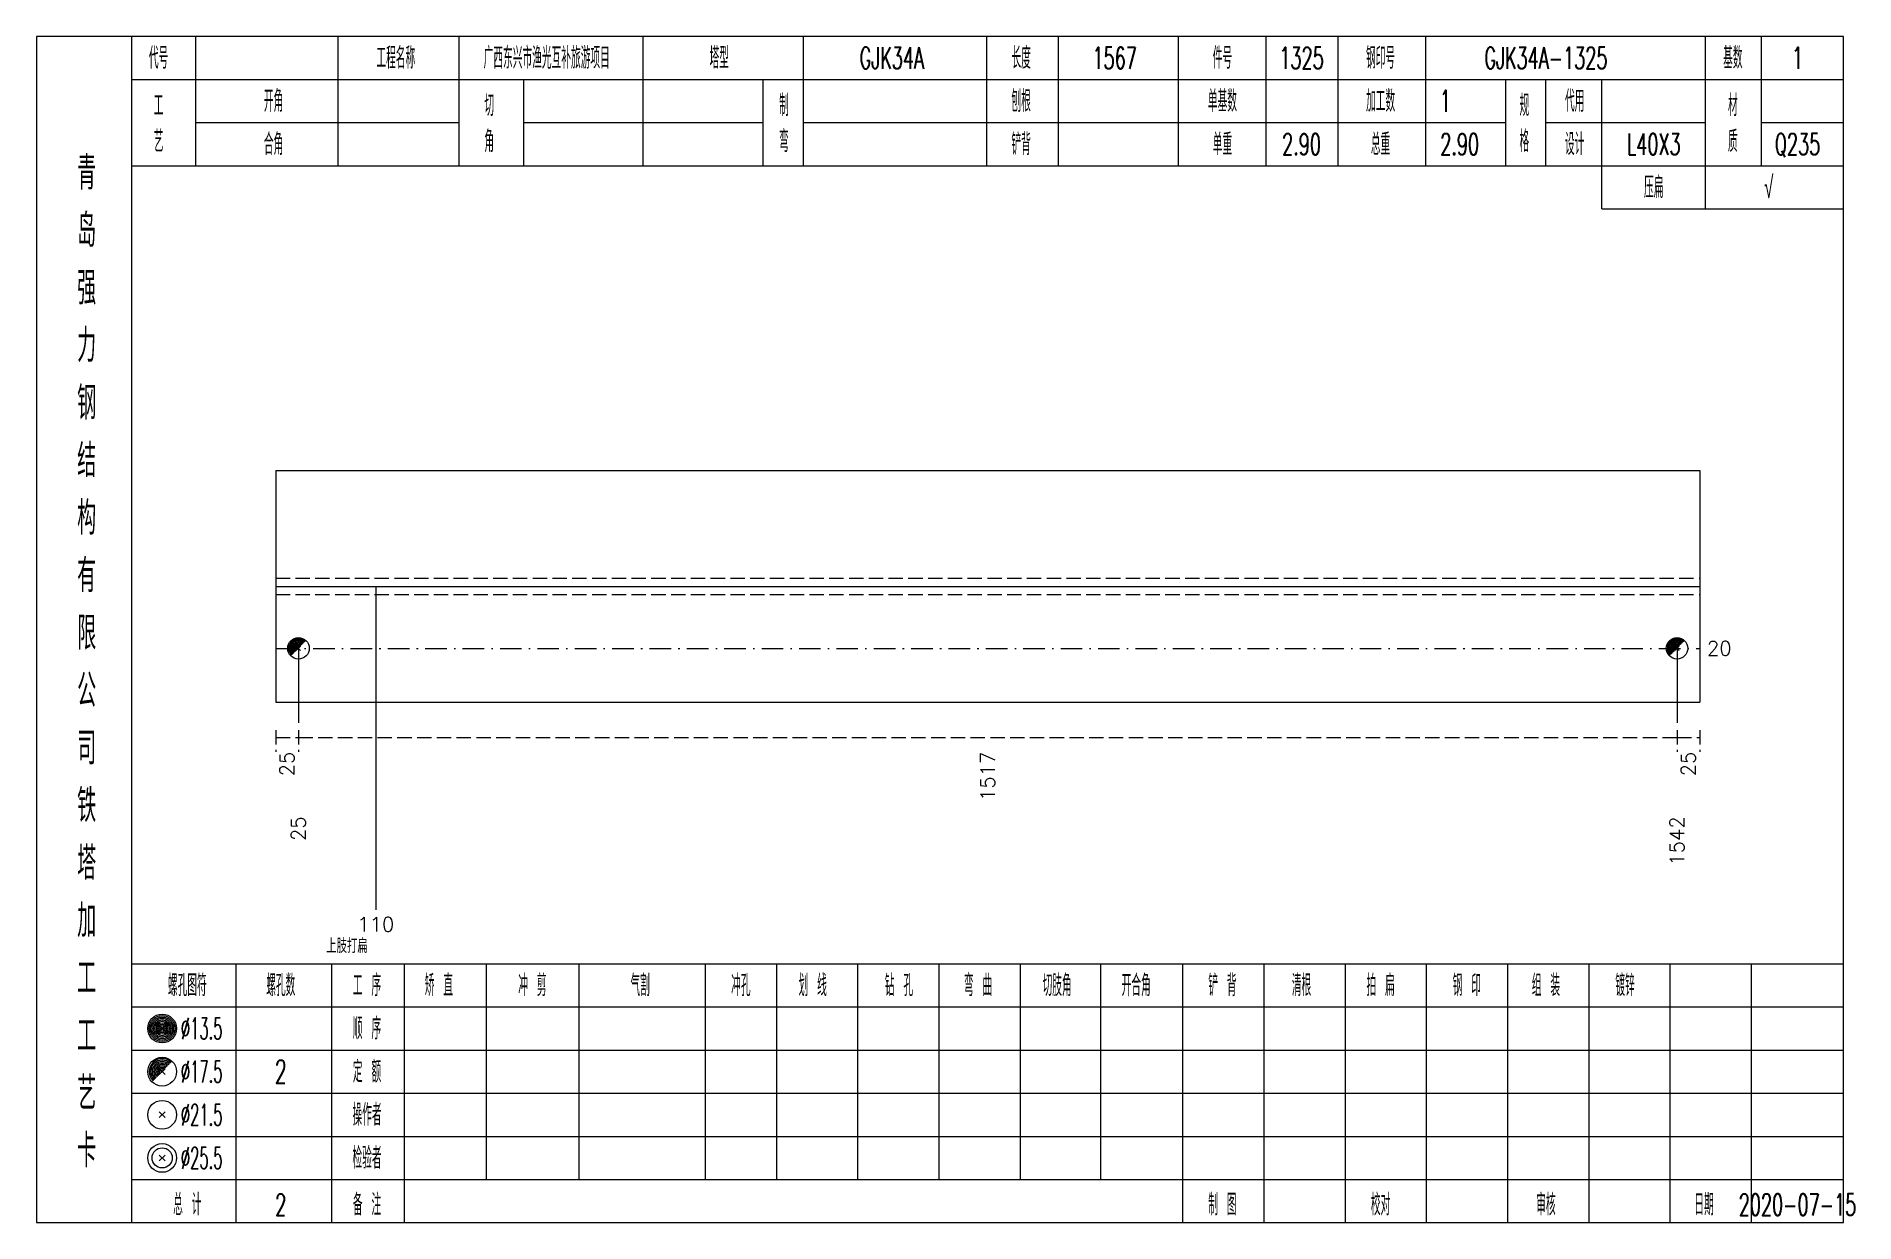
# Model space of a CAD drawing. Extents: x 0 to 2606, y -377 to 6479.
# Drawn here: x 2091.2 to 2344.1, y 525 to 690 of the extents above; entities that cross this region are included whole.
import ezdxf
from ezdxf.enums import TextEntityAlignment as Align

# ---------------------------------------------------------------- set-up
doc = ezdxf.new("R2010")
doc.units = 0
doc.header["$MEASUREMENT"] = 0
doc.linetypes.add('一点画线', pattern=[5.2, 3, -1, 0.2, -1])
doc.linetypes.add('虚线', pattern=[2.75, 2, -0.75])
doc.layers.get('0').update_dxf_attribs({"linetype": 'CONTINUOUS', "lineweight": 25})
for name, color, linetype, lineweight in [('1', 7, 'CONTINUOUS', 25), ('2', 7, 'CONTINUOUS', 25), ('4', 7, 'CONTINUOUS', 25)]:
    doc.layers.add(name, color=color, linetype=linetype, lineweight=lineweight)
doc.styles.get("Standard").update_dxf_attribs({"font": 'simplex.shx', "width": 0.7, "height": 3, "bigfont": 'gbhzfs.shx'})

msp = doc.modelspace()

# ---------------------------------------------------------------- texts
at = {"color": 7, "linetype": 'Continuous', "lineweight": 13}
msp.add_text('20', height=2, dxfattribs=at).set_placement((2323.6, 604.88), align=Align.MIDDLE_LEFT)
at = {"color": 8, "linetype": 'Continuous', "lineweight": 9}
for s, p in [('25', (2126.08, 590.5)), ('1517', (2223.55, 590.5)), ('25', (2321.02, 590.5))]:
    msp.add_text(s, height=2, rotation=90, dxfattribs=at).set_placement(p, align=Align.MIDDLE_RIGHT)
at = {"layer": '1', "color": 7, "linetype": 'Continuous', "lineweight": 13}
for s, p in [('25', (2127.66, 581.5)), ('1542', (2319.44, 581.5))]:
    msp.add_text(s, height=2, rotation=90, dxfattribs=at).set_placement(p, align=Align.MIDDLE_RIGHT)
at = {"layer": '2', "color": 7, "linetype": 'Continuous', "lineweight": 13}
for s, p in [('110', (2138.41, 567.5)), ('上肢打扁', (2134.41, 564.5))]:
    msp.add_text(s, height=2, dxfattribs=at).set_placement(p, align=Align.TOP_CENTER)
at = {"layer": '4', "color": 1, "linetype": 'Continuous', "lineweight": 13}
for s, height, width, p in [('代号', 3, 0.6, (2108.2, 687)), ('工程名称', 3, 0.6, (2141.2, 687)), ('广西东兴市渔光互补旅游项目', 3, 0.6, (2162.2, 687)), ('塔型', 3, 0.6, (2186.2, 687)), ('GJK34A', 3, 0.6, (2210.2, 687)), ('长度', 3, 0.6, (2228.2, 687)), ('1567', 3, 0.6, (2241.2, 687)), ('件号', 3, 0.6, (2256.2, 687)), ('1325', 3, 0.6, (2267.2, 687)), ('钢印号', 3, 0.6, (2278.2, 687)), ('GJK34A-1325', 3, 0.6, (2301.2, 687)), ('基数', 3, 0.6, (2327.2, 687)), ('1', 3, 0.6, (2336.2, 687)), ('工', 3, 0.6, (2108.2, 680.4)), ('开角', 3, 0.6, (2124.2, 681)), ('切', 3, 0.6, (2154.2, 680.4)), ('制', 3, 0.6, (2195.2, 680.4)), ('刨根', 3, 0.6, (2228.2, 681)), ('单基数', 3, 0.6, (2256.2, 681)), ('加工数', 3, 0.6, (2278.2, 681)), ('1', 3, 0.6, (2287.2, 681)), ('规', 3, 0.6, (2298.2, 680.4)), ('代用', 3, 0.6, (2305.2, 681)), ('材', 3, 0.6, (2327.2, 680.4)), ('艺', 3, 0.6, (2108.2, 675.4)), ('合角', 3, 0.6, (2124.2, 675)), ('角', 3, 0.6, (2154.2, 675.4)), ('弯', 3, 0.6, (2195.2, 675.4)), ('铲背', 3, 0.6, (2228.2, 675)), ('单重', 3, 0.6, (2256.2, 675)), ('2.90', 3, 0.6, (2267.2, 675)), ('总重', 3, 0.6, (2278.2, 675)), ('2.90', 3, 0.6, (2289.2, 675)), ('格', 3, 0.6, (2298.2, 675.4)), ('设计', 3, 0.6, (2305.2, 675)), ('L40X3', 3, 0.6, (2316.2, 675)), ('质', 3, 0.6, (2327.2, 675.4)), ('Q235', 3, 0.6, (2336.2, 675)), ('青', 4.6, 0.8, (2098.2, 671)), ('压扁', 3, 0.6, (2316.2, 669)), ('√', 3, 0.6, (2332.2, 669)), ('岛', 4.6, 0.8, (2098.2, 663)), ('强', 4.6, 0.8, (2098.2, 655)), ('力', 4.6, 0.8, (2098.2, 647)), ('钢', 4.6, 0.8, (2098.2, 639)), ('结', 4.6, 0.8, (2098.2, 631)), ('构', 4.6, 0.8, (2098.2, 623)), ('有', 4.6, 0.8, (2098.2, 615)), ('限', 4.6, 0.8, (2098.2, 607)), ('公', 4.6, 0.8, (2098.2, 599)), ('司', 4.6, 0.8, (2098.2, 591)), ('铁', 4.6, 0.8, (2098.2, 583)), ('塔', 4.6, 0.8, (2098.2, 575)), ('加', 4.6, 0.8, (2098.2, 567)), ('工', 4.6, 0.8, (2098.2, 559)), ('螺孔图符', 3, 0.6, (2112.2, 558)), ('螺孔数', 3, 0.6, (2125.2, 558)), ('工 序', 3, 0.6, (2137.2, 558)), ('矫 直', 3, 0.6, (2147.2, 558)), ('冲 剪', 3, 0.6, (2160.2, 558)), ('气割', 3, 0.6, (2175.2, 558)), ('冲孔', 3, 0.6, (2189.2, 558)), ('划 线', 3, 0.6, (2199.2, 558)), ('钻 孔', 3, 0.6, (2211.2, 558)), ('弯 曲', 3, 0.6, (2222.2, 558)), ('切肢角', 3, 0.6, (2233.2, 558)), ('开合角', 3, 0.6, (2244.2, 558)), ('铲 背', 3, 0.6, (2256.2, 558)), ('清根', 3, 0.6, (2267.2, 558)), ('拍 扁', 3, 0.6, (2278.2, 558)), ('钢 印', 3, 0.6, (2290.2, 558)), ('组 装', 3, 0.6, (2301.2, 558)), ('镀锌', 3, 0.6, (2312.2, 558)), ('工', 4.6, 0.8, (2098.2, 551)), ('%%C13.5', 3, 0.5, (2114.2, 552)), ('顺 序', 3, 0.6, (2137.2, 552)), ('%%C17.5', 3, 0.5, (2114.2, 546)), ('2', 3.2, 0.6, (2125.2, 546)), ('定 额', 3, 0.6, (2137.2, 546)), ('艺', 4.6, 0.8, (2098.2, 543)), ('%%C21.5', 3, 0.5, (2114.2, 540)), ('操作者', 3, 0.6, (2137.2, 540)), ('卡', 4.6, 0.8, (2098.2, 535)), ('%%C25.5', 3, 0.5, (2114.2, 534)), ('检验者', 3, 0.6, (2137.2, 534)), ('总 计', 3, 0.6, (2112.2, 527.5)), ('2', 3, 0.6, (2125.2, 527.5)), ('备 注', 3, 0.6, (2137.2, 527.5)), ('制 图', 3, 0.6, (2256.2, 527.5)), ('校对', 3, 0.6, (2278.2, 527.5)), ('审核', 3, 0.6, (2301.2, 527.5)), ('日期', 3, 0.6, (2323.2, 527.5)), ('2020-07-15', 3, 0.6, (2336.2, 527.5))]:
    msp.add_text(s, height=height, dxfattribs=dict(at, width=width)).set_placement(p, align=Align.MIDDLE_CENTER)

# ---------------------------------------------------------------- linework, layer by layer
at = {"color": 7, "linetype": 'Continuous', "lineweight": 18}
for p, q in [((2124.5, 629.62), (2124.5, 597.38)), ((2124.5, 629.62), (2322.6, 629.62)), ((2322.6, 629.62), (2322.6, 597.38)), ((2124.5, 613.5), (2322.6, 613.5))]:
    msp.add_line(p, q, dxfattribs=at)
at = {"color": 1, "linetype": '虚线', "lineweight": 18}
for p, q in [((2124.5, 614.62), (2322.6, 614.62)), ((2124.5, 612.38), (2322.6, 612.38))]:
    msp.add_line(p, q, dxfattribs=at)
at = {"color": 3, "linetype": '一点画线', "lineweight": 13}
msp.add_line((2124.5, 604.88), (2322.6, 604.88), dxfattribs=at)
at = {"color": 7, "linetype": 'Continuous', "lineweight": 13}
for p, q in [((2127.66, 604.88), (2127.66, 594.5)), ((2319.44, 604.88), (2319.44, 594.5))]:
    msp.add_line(p, q, dxfattribs=at)
at = {"color": 8, "linetype": '虚线', "lineweight": 9}
for p, q in [((2124.5, 593.5), (2124.5, 590.5)), ((2124.5, 592.5), (2127.66, 592.5)), ((2127.66, 593.5), (2127.66, 590.5)), ((2127.66, 593.5), (2127.66, 590.5)), ((2127.66, 592.5), (2319.44, 592.5)), ((2319.44, 593.5), (2319.44, 590.5)), ((2319.44, 593.5), (2319.44, 590.5)), ((2319.44, 592.5), (2322.6, 592.5)), ((2322.6, 593.5), (2322.6, 590.5))]:
    msp.add_line(p, q, dxfattribs=at)
at = {"layer": '1', "color": 7, "linetype": 'Continuous', "lineweight": 0}
for p, q in [((2127.36, 604.58), (2127.96, 605.17)), ((2127.36, 605.17), (2127.96, 604.58)), ((2319.14, 604.58), (2319.74, 605.17)), ((2319.14, 605.17), (2319.74, 604.58))]:
    msp.add_line(p, q, dxfattribs=at)
at = {"layer": '1', "color": 7, "linetype": 'Continuous', "lineweight": 18}
msp.add_line((2124.5, 597.38), (2322.6, 597.38), dxfattribs=at)
at = {"layer": '1', "color": 7, "linetype": 'Continuous', "lineweight": 13}
for centre in [(2127.66, 604.88), (2319.44, 604.88)]:
    msp.add_circle(centre, 1.5, dxfattribs=at)
for centre, radius in [((2127.66, 604.88), 1.35), ((2127.66, 604.88), 1.2), ((2127.66, 604.88), 1.05), ((2127.66, 604.88), 0.9), ((2127.66, 604.88), 0.75), ((2127.66, 604.88), 0.6), ((2127.66, 604.88), 0.45), ((2127.66, 604.88), 0.3), ((2127.66, 604.88), 0.15), ((2319.44, 604.88), 1.35), ((2319.44, 604.88), 1.2), ((2319.44, 604.88), 1.05), ((2319.44, 604.88), 0.9), ((2319.44, 604.88), 0.75), ((2319.44, 604.88), 0.6), ((2319.44, 604.88), 0.45), ((2319.44, 604.88), 0.3), ((2319.44, 604.88), 0.15)]:
    msp.add_arc(centre, radius, 45, 225, dxfattribs=at)
at = {"layer": '2', "color": 7, "linetype": 'Continuous', "lineweight": 13}
msp.add_line((2138.41, 613.5), (2138.41, 568.5), dxfattribs=at)
at = {"layer": '4', "color": 1, "linetype": 'Continuous', "lineweight": 18}
for p, q in [((2104.5, 525), (2104.5, 690)), ((2113.4, 672), (2113.4, 690)), ((2133.2, 672), (2133.2, 690)), ((2150, 672), (2150, 690)), ((2175.6, 672), (2175.6, 690)), ((2197.9, 672), (2197.9, 690)), ((2223.4, 672), (2223.4, 690)), ((2233.4, 672), (2233.4, 690)), ((2250.1, 672), (2250.1, 690)), ((2262.3, 672), (2262.3, 690)), ((2272.3, 672), (2272.3, 690)), ((2284.5, 672), (2284.5, 690)), ((2323.4, 666), (2323.4, 690)), ((2331.2, 672), (2331.2, 690)), ((2104.5, 684), (2342.6, 684)), ((2159, 672), (2159, 684)), ((2192.3, 672), (2192.3, 684)), ((2295.6, 672), (2295.6, 684)), ((2301.2, 672), (2301.2, 684)), ((2309, 666), (2309, 684)), ((2113.4, 678), (2150, 678)), ((2159, 678), (2192.3, 678)), ((2197.9, 678), (2295.6, 678)), ((2301.2, 678), (2323.4, 678)), ((2331.2, 678), (2342.6, 678)), ((2104.5, 672), (2342.6, 672)), ((2309, 666), (2342.6, 666)), ((2104.5, 561), (2342.6, 561)), ((2119, 525), (2119, 561)), ((2132.3, 525), (2132.3, 561)), ((2142.4, 525), (2142.4, 561)), ((2153.8, 531), (2153.8, 561)), ((2166.7, 531), (2166.7, 561)), ((2184.3, 531), (2184.3, 561)), ((2194.2, 531), (2194.2, 561)), ((2205.5, 531), (2205.5, 561)), ((2216.8, 531), (2216.8, 561)), ((2228.1, 531), (2228.1, 561)), ((2239.3, 531), (2239.3, 561)), ((2250.7, 531), (2250.7, 561)), ((2262, 531), (2262, 561)), ((2273.3, 531), (2273.3, 561)), ((2284.6, 531), (2284.6, 561)), ((2295.9, 531), (2295.9, 561)), ((2307.2, 531), (2307.2, 561)), ((2318.5, 531), (2318.5, 561)), ((2329.8, 531), (2329.8, 561)), ((2104.5, 555), (2342.6, 555)), ((2104.5, 549), (2342.6, 549)), ((2104.5, 543), (2342.6, 543)), ((2104.5, 537), (2342.6, 537)), ((2104.5, 531), (2342.6, 531)), ((2250.7, 525), (2250.7, 531)), ((2262, 525), (2262, 531)), ((2273.3, 525), (2273.3, 531)), ((2284.6, 525), (2284.6, 531)), ((2295.9, 525), (2295.9, 531)), ((2307.2, 525), (2307.2, 531)), ((2318.5, 525), (2318.5, 531)), ((2329.8, 525), (2329.8, 531))]:
    msp.add_line(p, q, dxfattribs=at)
at = {"layer": '4', "color": 7, "linetype": 'Continuous', "lineweight": 13}
for p, q in [((2108.5, 551.8), (2108.9, 552.2)), ((2108.9, 551.8), (2108.5, 552.2)), ((2108.3, 539.6), (2109.1, 540.4)), ((2109.1, 539.6), (2108.3, 540.4)), ((2108.3, 533.6), (2109.1, 534.4)), ((2109.1, 533.6), (2108.3, 534.4))]:
    msp.add_line(p, q, dxfattribs=at)
at = {"layer": '4', "color": 7, "linetype": 'Continuous', "lineweight": 0}
for p, q in [((2108.3, 545.6), (2109.1, 546.4)), ((2108.3, 546.4), (2109.1, 545.6))]:
    msp.add_line(p, q, dxfattribs=at)
at = {"layer": '4', "color": 1, "linetype": 'Continuous', "lineweight": 18}
msp.add_lwpolyline([(2091.2, 690), (2091.2, 525), (2342.6, 525), (2342.6, 690)], close=True, dxfattribs=at)
at = {"layer": '4', "color": 7, "linetype": 'Continuous', "lineweight": 13}
for centre, radius in [((2108.7, 552), 2), ((2108.7, 552), 1.8), ((2108.7, 552), 1.6), ((2108.7, 552), 1.4), ((2108.7, 552), 1.2), ((2108.7, 552), 1), ((2108.7, 552), 0.8), ((2108.7, 552), 0.6), ((2108.7, 552), 0.4), ((2108.7, 552), 0.2), ((2108.7, 546), 2), ((2108.7, 540), 2), ((2108.7, 534), 2), ((2108.7, 534), 1.4)]:
    msp.add_circle(centre, radius, dxfattribs=at)
for radius in [1.8, 1.6, 1.4, 1.2, 1, 0.8, 0.6, 0.4, 0.2]:
    msp.add_arc((2108.7, 546), radius, 45, 225, dxfattribs=at)

msp.set_redraw_order([(e.dxf.handle, doc.entitydb.next_handle()) for e in msp.query("TEXT MTEXT ATTDEF DIMENSION ARC_DIMENSION")])  # texts and dimensions are drawn at this point

doc.saveas('drawing.dxf')
